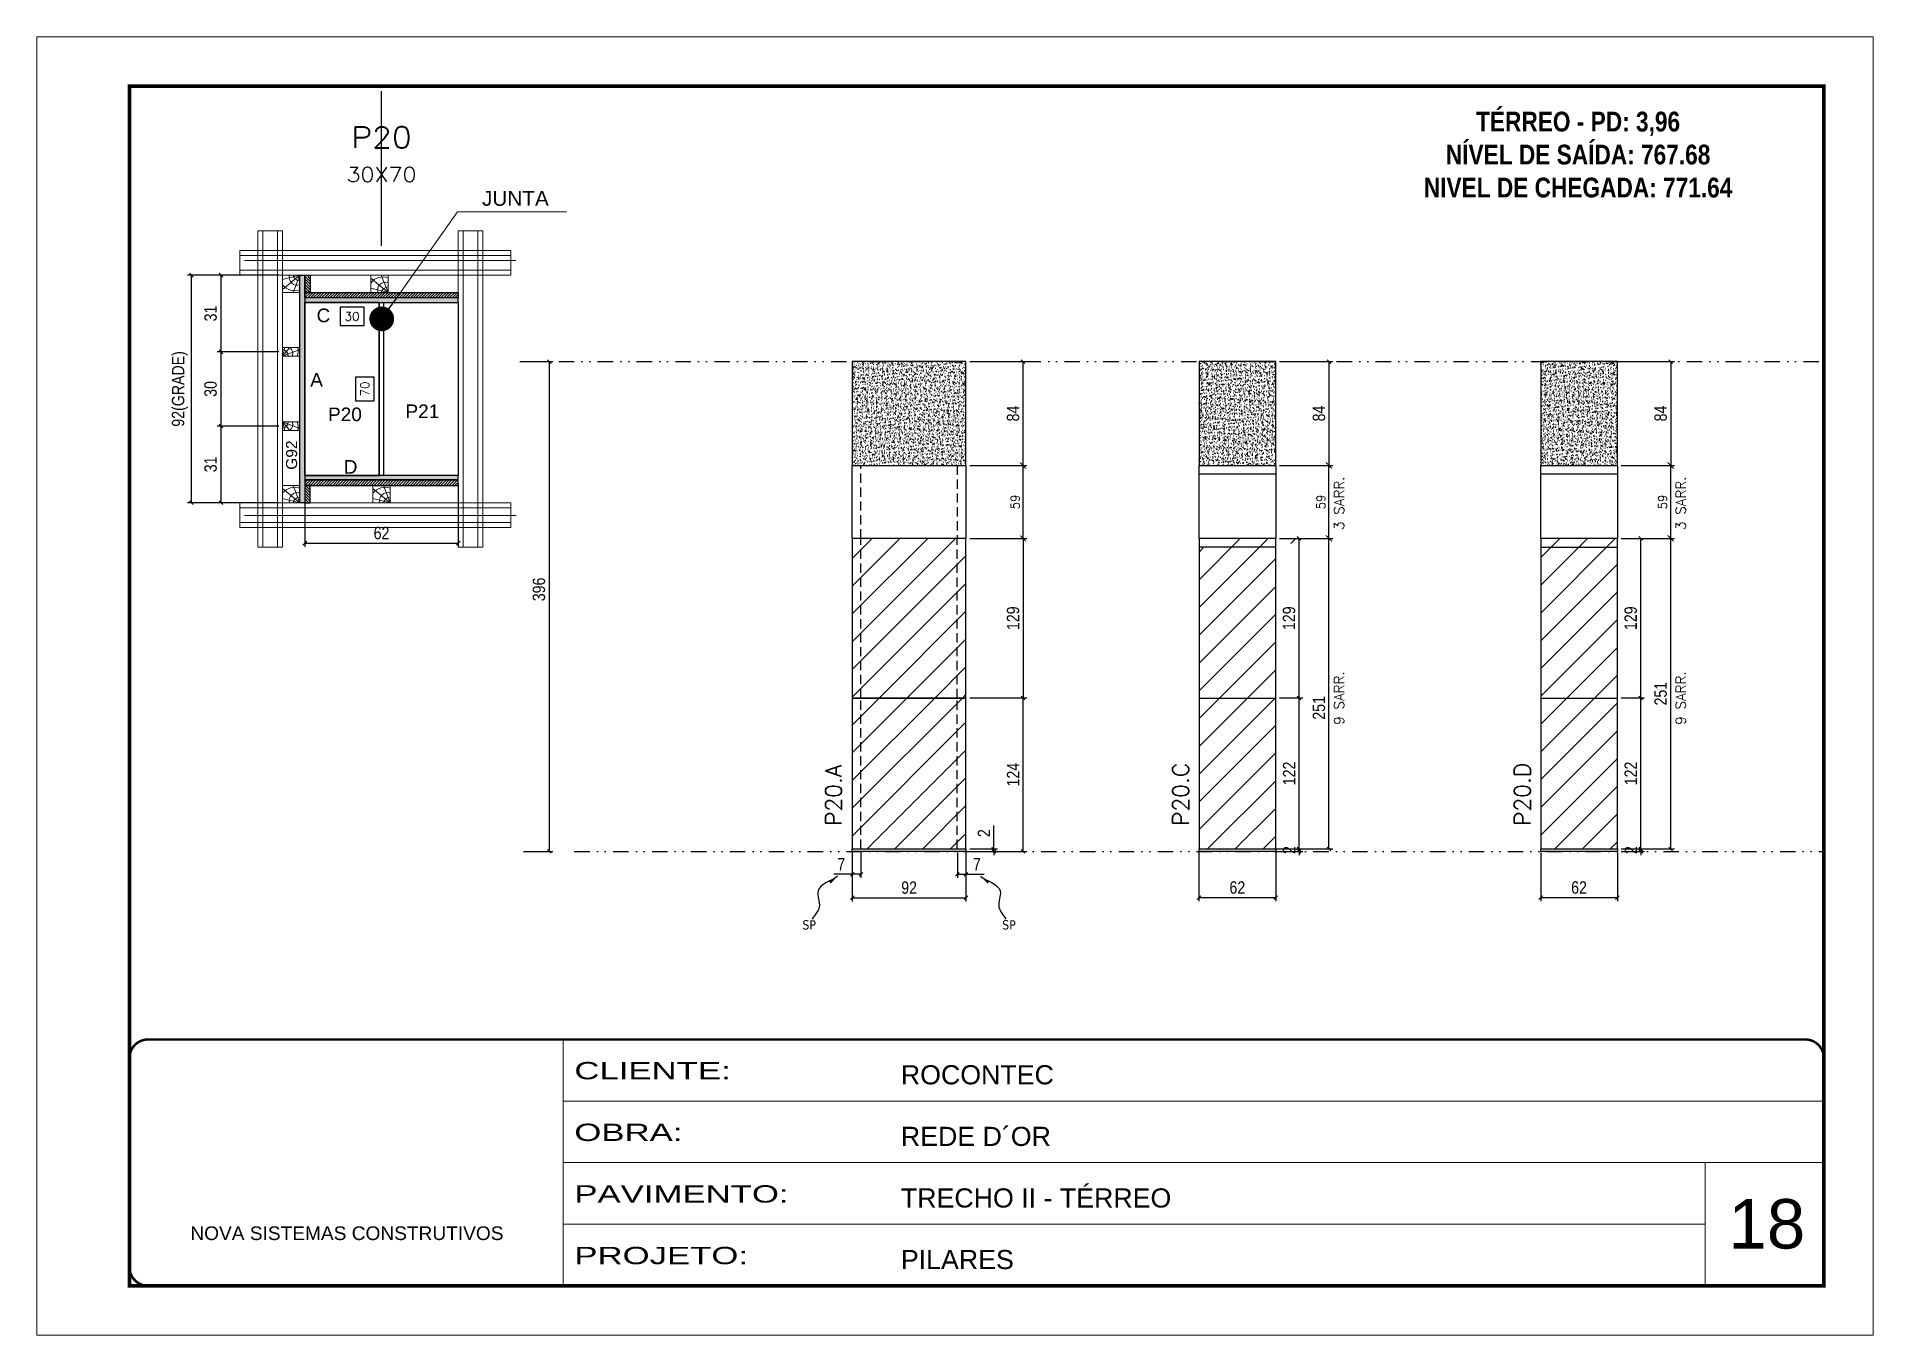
# Model space of a CAD drawing. Extents: x 1945 to 10875, y -3405 to 3369.
# Drawn here: x 3544 to 5029, y -3405 to -2355 of the extents above; entities that cross this region are included whole.
import ezdxf
from ezdxf.enums import TextEntityAlignment as Align

# ---------------------------------------------------------------- set-up
doc = ezdxf.new("R2010")
doc.units = 0
for name, pattern in [('CONTINUO', [0]), ('DASHED', [0.75, 0.5, -0.25]), ('DIVIDE2', [0.625, 0.25, -0.125, 0, -0.125, 0, -0.125]), ('HIDDEN', [0.375, 0.25, -0.125])]:
    doc.linetypes.add(name, pattern=pattern)
for name, color, linetype, lineweight in [('CARIMBO', 255, 'Continuous', 9), ('Folhas', 255, 'Continuous', 9), ('Hachura', 251, 'Continuous', 9), ('Madeira', 126, 'Continuous', 18), ('Perfil Metálico', 224, 'Continuous', 18), ('SARRAFO DE PRESSAO', 251, 'DASHED', 9), ('Texto Seção', 7, 'Continuous', 15)]:
    doc.layers.add(name, color=color, linetype=linetype, lineweight=lineweight)
for name, color, linetype in [('CHAPA', 1, 'Continuous'), ('COTA', 241, 'Continuous'), ('cotas', 4, 'Continuous'), ('MEIO_PONT', 93, 'Continuous'), ('NOMENCLATURA', 7, 'Continuous'), ('Nível', 160, 'Continuous'), ('Painéis', 200, 'Continuous'), ('SARR_2.2x7', 40, 'Continuous'), ('SARRAFO', 251, 'Continuous'), ('Sarrafo de Pressão', 42, 'HIDDEN'), ('texto', 7, 'Continuous'), ('Texto de Titulo', 7, 'Continuous'), ('Texto Qtd Sarr', 242, 'Continuous'), ('TEXTO_GERAL', 7, 'Continuous')]:
    doc.layers.add(name, color=color, linetype=linetype)
doc.styles.add('ARIAL', font='arial.ttf')
doc.styles.add('COTA TECNICA', font='techl___.ttf', dxfattribs={"height": 10})
doc.styles.add('COTA TECNICA 2X', font='techl___.ttf', dxfattribs={"height": 10})
doc.styles.add('COTA TECNICA-50', font='techl___.ttf', dxfattribs={"height": 10})
doc.styles.add('REGUA-120', font='ROMANS.shx', dxfattribs={"height": 15})
doc.styles.add('ROMANC', font='techb___.ttf', dxfattribs={"height": 2.5})
doc.styles.add('ROMANS', font='romans.shx')
doc.styles.add('SANSSERIF', font='sas_____.pfb')
doc.styles.get("Standard").update_dxf_attribs({"font": 'arial.ttf'})
doc.styles.add('Tecnologia', font='')
doc.styles.get('Tecnologia').set_extended_font_data('Forgotten Futurist')
doc.dimstyles.new('3x', dxfattribs={"dimtxt": 10, "dimasz": 5, "dimexe": 7, "dimexo": 5, "dimgap": 4, "dimtad": 1, "dimdec": 4, "dimlfac": 0.333333, "dimdsep": 46, "dimtxsty": 'Standard', "dimblk": 'DOT', "dimcen": 0.09, "dimclrd": 1, "dimclre": 1, "dimclrt": 2, "dimadec": 0, "dimazin": 2, "dimtfac": 1, "dimtdec": 4, "dimtmove": 0, "dimatfit": 3, "dimldrblk": 'DOT', "dimfxl": 1, "dimtolj": 1, "dimtzin": 0, "dimlwd": 9, "dimlwe": 9, "dimarcsym": 0})
doc.dimstyles.new('COTA PAINEL-50', dxfattribs={"dimtxt": 10, "dimasz": 3, "dimexe": 3, "dimexo": 3, "dimgap": 3, "dimtad": 1, "dimdec": 1, "dimzin": 12, "dimdsep": 46, "dimtxsty": 'COTA TECNICA-50', "dimblk1": 'OBLIQUE', "dimblk2": 'OBLIQUE', "dimsah": 1, "dimcen": 0.9, "dimclrd": 4, "dimclre": 4, "dimclrt": 240, "dimadec": 1, "dimazin": 3, "dimtfac": 1, "dimtdec": 1, "dimtmove": 0, "dimatfit": 3, "dimfxl": 1, "dimtolj": 1, "dimtzin": 12, "dimarcsym": 0})
doc.dimstyles.new('Cota Paínel', dxfattribs={"dimtxt": 7, "dimasz": 5, "dimexe": 3, "dimexo": 3, "dimgap": 3, "dimtad": 1, "dimdec": 1, "dimzin": 12, "dimdsep": 46, "dimtxsty": 'ROMANS', "dimblk": 'ARCHTICK', "dimcen": 0, "dimclrd": 4, "dimclre": 4, "dimclrt": 1, "dimadec": 1, "dimazin": 3, "dimtfac": 1, "dimtdec": 1, "dimtmove": 0, "dimatfit": 3, "dimldrblk": 'OBLIQUE', "dimfxl": 1, "dimtolj": 1, "dimtzin": 12, "dimarcsym": 0})
doc.dimstyles.new('PAINEL', dxfattribs={"dimtxt": 10, "dimasz": 3, "dimexe": 3, "dimexo": 3, "dimgap": 3, "dimtad": 1, "dimdec": 1, "dimzin": 12, "dimdsep": 46, "dimtxsty": 'COTA TECNICA', "dimblk1": 'OBLIQUE', "dimblk2": 'OBLIQUE', "dimsah": 1, "dimcen": 0.9, "dimclrd": 4, "dimclre": 4, "dimclrt": 240, "dimadec": 1, "dimazin": 3, "dimtfac": 1, "dimtdec": 1, "dimtmove": 0, "dimatfit": 3, "dimfxl": 1, "dimtolj": 1, "dimtzin": 12, "dimarcsym": 0})
doc.dimstyles.new('SECAO PILAR', dxfattribs={"dimtxt": 10, "dimasz": 3, "dimexe": 3, "dimexo": 3, "dimgap": 3, "dimtad": 1, "dimdec": 1, "dimlfac": 0.5, "dimzin": 12, "dimdsep": 46, "dimtxsty": 'COTA TECNICA 2X', "dimblk1": 'OBLIQUE', "dimblk2": 'OBLIQUE', "dimsah": 1, "dimcen": 0.9, "dimclrd": 256, "dimclre": 256, "dimclrt": 256, "dimadec": 1, "dimazin": 3, "dimtfac": 1, "dimtdec": 1, "dimtmove": 0, "dimatfit": 3, "dimfxl": 1, "dimtolj": 1, "dimtzin": 12, "dimarcsym": 0})
doc.dimstyles.new('SECÇÃO 2', dxfattribs={"dimtxt": 7, "dimasz": 6, "dimexe": 0.18, "dimexo": 2, "dimgap": -4, "dimtad": 3, "dimdec": 1, "dimlfac": 0.5, "dimzin": 12, "dimdsep": 46, "dimtxsty": 'ROMANS', "dimblk": 'ARCHTICK', "dimcen": 0.09, "dimse1": 1, "dimse2": 1, "dimsd1": 1, "dimsd2": 1, "dimclrd": 180, "dimclre": 5, "dimclrt": 1, "dimadec": 0, "dimazin": 3, "dimtfac": 1, "dimtdec": 1, "dimtofl": 0, "dimtmove": 0, "dimatfit": 3, "dimldrblk": 'ARCHTICK', "dimfxl": 1, "dimtolj": 1, "dimtzin": 0, "dimarcsym": 0})
doc.dimstyles.get("Standard").update_dxf_attribs({"dimtxt": 0.18, "dimasz": 0.18, "dimexe": 0.18, "dimexo": 0.0625, "dimgap": 0.09, "dimtad": 0, "dimtih": 1, "dimtoh": 1, "dimdec": 4, "dimzin": 0, "dimdsep": 46, "dimtxsty": 'Standard', "dimcen": 0.09, "dimadec": 0, "dimazin": 0, "dimtfac": 1, "dimtdec": 4, "dimtofl": 0, "dimtmove": 0, "dimatfit": 3, "dimfxl": 1, "dimtolj": 1, "dimtzin": 0, "dimarcsym": 0})
pattern_1 = [(45, (-126947.379, -36446.13), (-11.2253202, 11.2253202), [])]
pattern_2 = [(45, (-127166.066, -36446.13), (-11.2253202, 11.2253202), [])]
pattern_3 = [(45, (-127109.87, -36446.13), (-11.2253202, 11.2253202), [])]

msp = doc.modelspace()

# ---------------------------------------------------------------- texts
at = {"color": 0, "linetype": 'Continuous', "ltscale": 5, "style": 'ARIAL'}
msp.add_text('JUNTA', height=12, dxfattribs=at).set_placement((3903.75, -2491.2))
at = {"layer": 'CARIMBO', "style": 'ARIAL'}
msp.add_text('18', height=40, dxfattribs=at).set_placement((4911.57, -3334.36))
at = {"layer": 'NOMENCLATURA', "color": 2, "insert": (4790.03, -2388.44), "char_height": 16, "attachment_point": 2, "style": 'ROMANC'}
msp.add_mtext_dynamic_manual_height_columns('\\PTÉRREO - PD: 3,96\\PNÍVEL DE SAÍDA: 767.68\\PNIVEL DE CHEGADA: 771.64', width=300.2766, gutter_width=1, heights=[-106.32], dxfattribs=at)
at = {"layer": 'texto', "color": 0, "char_height": 7.5, "attachment_point": 5}
for insert in [(4168.3, -3072.71), (4329.85, -3072.71)]:
    msp.add_mtext('{\\fTahoma|b0|i0|c0|p34;\\C4;SP}', dxfattribs=dict(at, insert=insert))
at = {"layer": 'Texto Seção', "linetype": 'Continuous', "style": 'ROMANS'}
for s, p in [('3 SARR.', (4600.78, -2753.34)), ('3 SARR.', (4877.05, -2753.34)), ('9 SARR.', (4600.78, -2910.85)), ('9 SARR.', (4877.05, -2910.85))]:
    msp.add_text(s, height=8, rotation=90, dxfattribs=at).set_placement(p)
at = {"layer": 'Texto Seção', "char_height": 13, "width": 285.3299, "attachment_point": 7, "rotation": 90, "style": 'REGUA-120'}
for s, insert in [('P20.A', (4194.53, -2992.75)), ('P20.C', (4475.18, -2992.75)), ('P20.D', (4751.45, -2992.75))]:
    msp.add_mtext(s, dxfattribs=dict(at, insert=insert))
at = {"layer": 'TEXTO_GERAL', "style": 'ARIAL'}
for s, p in [('C', (3775.52, -2579.82)), ('A', (3769.96, -2631.88)), ('P20', (3792.92, -2659.85)), ('P21', (3855.54, -2657.35)), ('D', (3797.51, -2702.32))]:
    msp.add_text(s, height=11, dxfattribs=at).set_placement(p, align=Align.MIDDLE_CENTER)
at = {"layer": 'TEXTO_GERAL', "color": 0, "linetype": 'Continuous', "style": 'SANSSERIF'}
msp.add_text('G92', height=9, rotation=90, dxfattribs=at).set_placement((3749.77, -2704.66), align=Align.MIDDLE_LEFT)

# ---------------------------------------------------------------- blocks, each defined once
blk = doc.blocks.new('9999999999')
at = {"color": 30, "linetype": 'CONTINUO'}
for p, q in [((98564.6, 34230.2), (98564.6, 34429.4)), ((98564.6, 34379.6), (99584, 34379.6)), ((98564.6, 34329.8), (99488, 34329.8)), ((99584, 34329.8), (99488, 34329.8)), ((99488, 34329.8), (99488, 34230.2)), ((98564.6, 34280), (99488, 34280))]:
    blk.add_line(p, q, dxfattribs=at)
at = {"color": 30, "linetype": 'CONTINUO', "const_width": 2}
blk.add_lwpolyline([(99584, 34230.2), (99584, 34414.4, 0.414214), (99569, 34429.4), (98229, 34429.4, 0.414214), (98214, 34414.4), (98214, 34245.2, 0.414214), (98229, 34230.2), (99584, 34230.2)], format="xyb", dxfattribs=at)
at = {"layer": 'Folhas'}
blk.add_lwpolyline([(98139, 34190.2), (99624, 34190.2), (99624, 35240.2), (98139, 35240.2)], close=True, dxfattribs=at)
at = {"layer": 'Folhas', "color": 30, "const_width": 3}
blk.add_lwpolyline([(98214, 34230.2), (99584, 34230.2), (99584, 35200.2), (98214, 35200.2)], close=True, dxfattribs=at)
at = {"color": 7, "linetype": 'Continuous', "ltscale": 5, "style": 'ARIAL'}
for s, height, p in [('ROCONTEC', 15.48, (98837.7, 34393.1)), ('REDE D´OR', 15.48, (98837.7, 34343.3)), ('TRECHO II - TÉRREO', 15.483, (98837.7, 34293.5)), ('NOVA SISTEMAS CONSTRUTIVOS', 11.059, (98263.2, 34267.2)), ('PILARES', 15.48, (98837.7, 34243.7))]:
    blk.add_text(s, height=height, dxfattribs=at).set_placement(p)
at = {"layer": 'Folhas', "color": 7, "style": 'Tecnologia', "width": 1.5}
for s, p in [('CLIENTE:', (98573.7, 34397.2)), ('OBRA:', (98573.7, 34347.3)), ('PAVIMENTO:', (98573.7, 34297.5)), ('PROJETO:', (98573.7, 34247.7))]:
    blk.add_text(s, height=14, dxfattribs=at).set_placement(p)
blk = doc.blocks.new('*D497')
at = {"layer": 'COTA', "color": 180, "lineweight": -2, "transparency": 16777216}
for p, q in [((3816.5, -2629.7), (3801.5, -2629.7)), ((3801.5, -2629.7), (3801.5, -2649)), ((3816.5, -2649), (3816.5, -2629.7)), ((3801.5, -2649), (3816.5, -2649))]:
    blk.add_line(p, q, dxfattribs=at)
at = {"layer": 'Defpoints', "color": 0, "transparency": 16777216}
for p in [(3760.5, -2569.3), (3760.5, -2709.3), (3820.5, -2709.3)]:
    blk.add_point(p, dxfattribs=at)
at = {"layer": 'COTA', "color": 1, "transparency": 16777216, "insert": (3809, -2639.3), "char_height": 7, "attachment_point": 5, "rotation": 90, "style": 'ROMANS'}
blk.add_mtext('\\A1;70', dxfattribs=at)
blk = doc.blocks.new('_ArchTick')
at = {"color": 0, "linetype": 'ByBlock', "const_width": 0.15}
blk.add_lwpolyline([(-0.5, -0.5), (0.5, 0.5)], dxfattribs=at)
blk = doc.blocks.new('*D498')
at = {"layer": 'COTA', "color": 180, "lineweight": -2, "transparency": 16777216}
for p, q in [((3808.4, -2573.1), (3789, -2573.1)), ((3789, -2573.1), (3789, -2588.1)), ((3808.4, -2588.1), (3808.4, -2573.1)), ((3789, -2588.1), (3808.4, -2588.1))]:
    blk.add_line(p, q, dxfattribs=at)
at = {"layer": 'Defpoints', "color": 0, "transparency": 16777216}
for p in [(3760.5, -2569.3), (3820.5, -2569.3), (3820.5, -2592.1)]:
    blk.add_point(p, dxfattribs=at)
at = {"layer": 'COTA', "color": 1, "transparency": 16777216, "insert": (3798.7, -2580.6), "char_height": 7, "attachment_point": 5, "style": 'ROMANS'}
blk.add_mtext('\\A1;30', dxfattribs=at)
blk = doc.blocks.new('titulo1')
at = {"layer": 'Defpoints', "color": 252, "linetype": 'HIDDEN', "ltscale": 2}
blk.add_line((0, 0), (0, 125), dxfattribs=at)
at = {"layer": 'Defpoints', "style": 'ROMANS', "oblique": 15}
blk.add_attdef('FOLHA', text='', height=10, dxfattribs=at).set_placement((0, 15.6), align=Align.MIDDLE_CENTER)
at = {"layer": 'Texto Qtd Sarr', "color": 3, "style": 'ROMANS', "oblique": 15}
for tag, height, p in [('TITULO', 17, (0, 71.4)), ('SEÇÃO', 12, (0, 41.5))]:
    blk.add_attdef(tag, text='', height=height, dxfattribs=at).set_placement(p, align=Align.MIDDLE_CENTER)
blk = doc.blocks.new('_Oblique')
at = {"color": 0, "linetype": 'ByBlock', "lineweight": -2}
blk.add_line((-0.5, -0.5), (0.5, 0.5), dxfattribs=at)
blk = doc.blocks.new('*D499')
at = {"layer": 'COTA', "lineweight": -2, "transparency": 16777216}
for p, q in [((3739.5, -2547.3), (3665.7, -2547.3)), ((3668.7, -2547.3), (3668.7, -2731.3)), ((3739.5, -2731.3), (3665.7, -2731.3))]:
    blk.add_line(p, q, dxfattribs=at)
at = {"layer": 'Defpoints', "color": 0, "transparency": 16777216}
for p in [(3742.5, -2547.3), (3668.7, -2731.3), (3742.5, -2731.3)]:
    blk.add_point(p, dxfattribs=at)
at = {"layer": 'COTA', "lineweight": -2, "transparency": 16777216, "xscale": 3, "yscale": 3, "zscale": 3}
for p, rotation in [((3668.7, -2547.3), 90), ((3668.7, -2731.3), 270)]:
    blk.add_blockref('_Oblique', p, dxfattribs=dict(at, rotation=rotation))
at = {"layer": 'COTA', "transparency": 16777216, "insert": (3659.5, -2639.3), "char_height": 10, "attachment_point": 5, "rotation": 90, "style": 'COTA TECNICA 2X'}
blk.add_mtext('\\A1;92(GRADE)', dxfattribs=at)
blk = doc.blocks.new('*D500')
at = {"layer": 'COTA', "lineweight": -2, "transparency": 16777216}
for p, q in [((3739.5, -2669.3), (3689.6, -2669.3)), ((3692.6, -2669.3), (3692.6, -2731.3)), ((3739.5, -2731.3), (3689.6, -2731.3))]:
    blk.add_line(p, q, dxfattribs=at)
at = {"layer": 'Defpoints', "color": 0, "transparency": 16777216}
for p in [(3742.5, -2669.3), (3692.6, -2731.3), (3742.5, -2731.3)]:
    blk.add_point(p, dxfattribs=at)
at = {"layer": 'COTA', "lineweight": -2, "transparency": 16777216, "xscale": 3, "yscale": 3, "zscale": 3}
for p, rotation in [((3692.6, -2669.3), 90), ((3692.6, -2731.3), 270)]:
    blk.add_blockref('_Oblique', p, dxfattribs=dict(at, rotation=rotation))
at = {"layer": 'COTA', "transparency": 16777216, "insert": (3684.3, -2700.3), "char_height": 10, "attachment_point": 5, "rotation": 90, "style": 'COTA TECNICA 2X'}
blk.add_mtext('\\A1;31', dxfattribs=at)
blk = doc.blocks.new('PONTALETE')
at = {"layer": 'Madeira'}
for q in [(2.71, 7), (7, 5.76), (7, 1.74)]:
    blk.add_line((0, 0), q, dxfattribs=at)
blk.add_lwpolyline([(0, 0), (7, 0), (7, 7), (0, 7)], close=True, dxfattribs=at)
for centre, radius, start, end in [((2.04, 0.06), 6.23, 37.28179, 109.09128), ((1.09, 0.9), 3.19, 343.60304, 109.98471), ((-0.21, -0.78), 3.09, 14.63219, 86.0383)]:
    blk.add_arc(centre, radius, start, end, dxfattribs=at)
blk = doc.blocks.new('MEIO PONTALETE')
at = {"layer": 'Madeira'}
for q in [(2.71, 7), (3.5, 2.88), (3.5, 0.87)]:
    blk.add_line((0, 0), q, dxfattribs=at)
blk.add_lwpolyline([(0, 0), (3.5, 0), (3.5, 7), (0, 7)], close=True, dxfattribs=at)
for centre, radius, start, end in [((2.04, 0.06), 6.23, 76.44987, 109.09128), ((1.09, 0.9), 3.19, 40.90626, 109.98471), ((-0.21, -0.78), 3.09, 14.63219, 86.0383)]:
    blk.add_arc(centre, radius, start, end, dxfattribs=at)
blk = doc.blocks.new('*D501')
at = {"layer": 'COTA', "lineweight": -2, "transparency": 16777216}
for p, q in [((3739.5, -2547.3), (3689.6, -2547.3)), ((3692.6, -2547.3), (3692.6, -2609.3)), ((3739.5, -2609.3), (3689.6, -2609.3))]:
    blk.add_line(p, q, dxfattribs=at)
at = {"layer": 'Defpoints', "color": 0, "transparency": 16777216}
for p in [(3742.5, -2547.3), (3692.6, -2609.3), (3742.5, -2609.3)]:
    blk.add_point(p, dxfattribs=at)
at = {"layer": 'COTA', "lineweight": -2, "transparency": 16777216, "xscale": 3, "yscale": 3, "zscale": 3}
for p, rotation in [((3692.6, -2547.3), 90), ((3692.6, -2609.3), 270)]:
    blk.add_blockref('_Oblique', p, dxfattribs=dict(at, rotation=rotation))
at = {"layer": 'COTA', "transparency": 16777216, "insert": (3684.3, -2578.3), "char_height": 10, "attachment_point": 5, "rotation": 90, "style": 'COTA TECNICA 2X'}
blk.add_mtext('\\A1;31', dxfattribs=at)
blk = doc.blocks.new('*D502')
at = {"layer": 'COTA', "lineweight": -2, "transparency": 16777216}
for p, q in [((3739.5, -2609.3), (3689.6, -2609.3)), ((3692.6, -2609.3), (3692.6, -2669.3)), ((3739.5, -2669.3), (3689.6, -2669.3))]:
    blk.add_line(p, q, dxfattribs=at)
at = {"layer": 'Defpoints', "color": 0, "transparency": 16777216}
for p in [(3742.5, -2609.3), (3692.6, -2669.3), (3742.5, -2669.3)]:
    blk.add_point(p, dxfattribs=at)
at = {"layer": 'COTA', "lineweight": -2, "transparency": 16777216, "xscale": 3, "yscale": 3, "zscale": 3}
for p, rotation in [((3692.6, -2609.3), 90), ((3692.6, -2669.3), 270)]:
    blk.add_blockref('_Oblique', p, dxfattribs=dict(at, rotation=rotation))
at = {"layer": 'COTA', "transparency": 16777216, "insert": (3684.3, -2639.3), "char_height": 10, "attachment_point": 5, "rotation": 90, "style": 'COTA TECNICA 2X'}
blk.add_mtext('\\A1;30', dxfattribs=at)
blk = doc.blocks.new('*D539')
at = {"layer": 'COTA', "lineweight": -2, "transparency": 16777216}
for p, q in [((3760.5, -2715.9), (3760.5, -2767)), ((3884.5, -2715.9), (3884.5, -2767)), ((3760.5, -2764), (3884.5, -2764))]:
    blk.add_line(p, q, dxfattribs=at)
at = {"layer": 'Defpoints', "color": 0, "transparency": 16777216}
for p in [(3760.5, -2712.9), (3884.5, -2712.9), (3884.5, -2764)]:
    blk.add_point(p, dxfattribs=at)
at = {"layer": 'COTA', "lineweight": -2, "transparency": 16777216, "xscale": 3, "yscale": 3, "zscale": 3, "rotation": 180}
blk.add_blockref('_Oblique', (3760.5, -2764), dxfattribs=at)
at = {"layer": 'COTA', "lineweight": -2, "transparency": 16777216, "xscale": 3, "yscale": 3, "zscale": 3}
blk.add_blockref('_Oblique', (3884.5, -2764), dxfattribs=at)
at = {"layer": 'COTA', "transparency": 16777216, "insert": (3822.5, -2755.9), "char_height": 10, "attachment_point": 5, "style": 'COTA TECNICA 2X'}
blk.add_mtext('\\A1;62', dxfattribs=at)
blk = doc.blocks.new('*D503')
at = {"layer": 'COTA', "color": 4, "lineweight": -2, "transparency": 16777216}
for p, q in [((4483.5, -3014.2), (4483.5, -3053.6)), ((4545.5, -3014.2), (4545.5, -3053.6)), ((4483.5, -3050.6), (4545.5, -3050.6))]:
    blk.add_line(p, q, dxfattribs=at)
at = {"layer": 'Defpoints', "color": 0, "transparency": 16777216}
for p in [(4483.5, -3011.2), (4545.5, -3011.2), (4545.5, -3050.6)]:
    blk.add_point(p, dxfattribs=at)
at = {"layer": 'COTA', "color": 4, "lineweight": -2, "transparency": 16777216, "xscale": 3, "yscale": 3, "zscale": 3, "rotation": 180}
blk.add_blockref('_Oblique', (4483.5, -3050.6), dxfattribs=at)
at = {"layer": 'COTA', "color": 4, "lineweight": -2, "transparency": 16777216, "xscale": 3, "yscale": 3, "zscale": 3}
blk.add_blockref('_Oblique', (4545.5, -3050.6), dxfattribs=at)
at = {"layer": 'COTA', "color": 240, "transparency": 16777216, "insert": (4514.5, -3042.5), "char_height": 10, "attachment_point": 5, "style": 'COTA TECNICA'}
blk.add_mtext('\\A1;62', dxfattribs=at)
blk = doc.blocks.new('*D504')
at = {"layer": 'COTA', "color": 4, "lineweight": -2, "transparency": 16777216}
for p, q in [((4548.5, -3011.2), (4567.4, -3011.2)), ((4548.5, -3013.2), (4567.4, -3013.2)), ((4564.4, -3011.2), (4564.4, -3008.2)), ((4564.4, -3013.2), (4564.4, -3011.2)), ((4564.4, -3013.2), (4564.4, -3016.2))]:
    blk.add_line(p, q, dxfattribs=at)
at = {"layer": 'Defpoints', "color": 0, "transparency": 16777216}
for p in [(4545.5, -3011.2), (4545.5, -3013.2), (4564.4, -3011.2)]:
    blk.add_point(p, dxfattribs=at)
at = {"layer": 'COTA', "color": 4, "lineweight": -2, "transparency": 16777216, "xscale": 3, "yscale": 3, "zscale": 3}
for p, rotation in [((4564.4, -3011.2), 270), ((4564.4, -3013.2), 90)]:
    blk.add_blockref('_Oblique', p, dxfattribs=dict(at, rotation=rotation))
at = {"layer": 'COTA', "color": 240, "transparency": 16777216, "insert": (4556.4, -3012.2), "char_height": 10, "attachment_point": 5, "rotation": 90, "style": 'COTA TECNICA-50'}
blk.add_mtext('\\A1;2', dxfattribs=at)
blk = doc.blocks.new('*D540')
at = {"layer": 'COTA', "color": 4, "linetype": 'ByBlock', "lineweight": -2, "transparency": 16777216}
for p, q in [((4548.5, -2617.2), (4591.6, -2617.2)), ((4588.6, -2617.2), (4588.6, -2701.2)), ((4548.5, -2701.2), (4591.6, -2701.2))]:
    blk.add_line(p, q, dxfattribs=at)
at = {"layer": 'Defpoints', "color": 0, "linetype": 'ByBlock', "transparency": 16777216}
for p in [(4545.5, -2617.2), (4545.5, -2701.2), (4588.6, -2701.2)]:
    blk.add_point(p, dxfattribs=at)
at = {"layer": 'COTA', "color": 4, "linetype": 'ByBlock', "lineweight": -2, "transparency": 16777216, "xscale": 3, "yscale": 3, "zscale": 3}
for p, rotation in [((4588.6, -2617.2), 90), ((4588.6, -2701.2), 270)]:
    blk.add_blockref('_Oblique', p, dxfattribs=dict(at, rotation=rotation))
at = {"layer": 'COTA', "color": 240, "linetype": 'ByBlock', "transparency": 16777216, "insert": (4580.5, -2659.2), "char_height": 10, "attachment_point": 5, "rotation": 90, "style": 'COTA TECNICA'}
blk.add_mtext('\\A1;84', dxfattribs=at)
blk = doc.blocks.new('*D541')
at = {"layer": 'COTA', "color": 4, "linetype": 'ByBlock', "lineweight": -2, "transparency": 16777216}
for p, q in [((4548.5, -2760.2), (4591.6, -2760.2)), ((4588.6, -3011.2), (4588.6, -2760.2)), ((4548.5, -3011.2), (4591.6, -3011.2))]:
    blk.add_line(p, q, dxfattribs=at)
at = {"layer": 'Defpoints', "color": 0, "linetype": 'ByBlock', "transparency": 16777216}
for p in [(4545.5, -2760.2), (4588.6, -2760.2), (4545.5, -3011.2)]:
    blk.add_point(p, dxfattribs=at)
at = {"layer": 'COTA', "color": 4, "linetype": 'ByBlock', "lineweight": -2, "transparency": 16777216, "xscale": 3, "yscale": 3, "zscale": 3}
for p, rotation in [((4588.6, -2760.2), 90), ((4588.6, -3011.2), 270)]:
    blk.add_blockref('_Oblique', p, dxfattribs=dict(at, rotation=rotation))
at = {"layer": 'COTA', "color": 240, "linetype": 'ByBlock', "transparency": 16777216, "insert": (4580.5, -2897.2), "char_height": 10, "attachment_point": 5, "rotation": 90, "style": 'COTA TECNICA'}
blk.add_mtext('\\A1;251', dxfattribs=at)
blk = doc.blocks.new('*D542')
at = {"layer": 'cotas', "color": 4, "linetype": 'ByBlock', "lineweight": -2, "transparency": 16777216}
for p, q in [((3937.4, -2617.2), (3961.1, -2617.2)), ((3958.1, -2617.2), (3958.1, -3013.2)), ((3937.4, -3013.2), (3961.1, -3013.2))]:
    blk.add_line(p, q, dxfattribs=at)
at = {"layer": 'Defpoints', "color": 0, "linetype": 'ByBlock', "transparency": 16777216}
for p in [(3934.4, -2617.2), (3934.4, -3013.2), (3958.1, -3013.2)]:
    blk.add_point(p, dxfattribs=at)
at = {"layer": 'cotas', "color": 4, "linetype": 'ByBlock', "lineweight": -2, "transparency": 16777216, "xscale": 3, "yscale": 3, "zscale": 3}
for p, rotation in [((3958.1, -2617.2), 90), ((3958.1, -3013.2), 270)]:
    blk.add_blockref('_Oblique', p, dxfattribs=dict(at, rotation=rotation))
at = {"layer": 'cotas', "color": 240, "linetype": 'ByBlock', "transparency": 16777216, "insert": (3949.8, -2801.4), "char_height": 10, "attachment_point": 5, "rotation": 90, "style": 'COTA TECNICA'}
blk.add_mtext('\\A1;396', dxfattribs=at)
blk = doc.blocks.new('*D505')
at = {"layer": 'COTA', "color": 4, "lineweight": -2, "transparency": 16777216}
for p, q in [((4203.1, -3014.2), (4203.1, -3053.7)), ((4295.1, -3014.2), (4295.1, -3053.7)), ((4203.1, -3050.7), (4295.1, -3050.7))]:
    blk.add_line(p, q, dxfattribs=at)
at = {"layer": 'Defpoints', "color": 0, "transparency": 16777216}
for p in [(4203.1, -3011.2), (4295.1, -3011.2), (4295.1, -3050.7)]:
    blk.add_point(p, dxfattribs=at)
at = {"layer": 'COTA', "color": 4, "lineweight": -2, "transparency": 16777216, "xscale": 3, "yscale": 3, "zscale": 3, "rotation": 180}
blk.add_blockref('_Oblique', (4203.1, -3050.7), dxfattribs=at)
at = {"layer": 'COTA', "color": 4, "lineweight": -2, "transparency": 16777216, "xscale": 3, "yscale": 3, "zscale": 3}
blk.add_blockref('_Oblique', (4295.1, -3050.7), dxfattribs=at)
at = {"layer": 'COTA', "color": 240, "transparency": 16777216, "insert": (4249.1, -3042.6), "char_height": 10, "attachment_point": 5, "style": 'COTA TECNICA'}
blk.add_mtext('\\A1;92', dxfattribs=at)
blk = doc.blocks.new('*D506')
at = {"layer": 'COTA', "color": 4, "lineweight": -2, "transparency": 16777216}
for p, q in [((4298.1, -2617.2), (4344.3, -2617.2)), ((4341.3, -2701.2), (4341.3, -2617.2)), ((4298.1, -2701.2), (4344.3, -2701.2))]:
    blk.add_line(p, q, dxfattribs=at)
at = {"layer": 'Defpoints', "color": 0, "transparency": 16777216}
for p in [(4295.1, -2617.2), (4341.3, -2617.2), (4295.1, -2701.2)]:
    blk.add_point(p, dxfattribs=at)
at = {"layer": 'COTA', "color": 4, "lineweight": -2, "transparency": 16777216, "xscale": 3, "yscale": 3, "zscale": 3}
for p, rotation in [((4341.3, -2617.2), 90), ((4341.3, -2701.2), 270)]:
    blk.add_blockref('_Oblique', p, dxfattribs=dict(at, rotation=rotation))
at = {"layer": 'COTA', "color": 240, "transparency": 16777216, "insert": (4333.2, -2659.2), "char_height": 10, "attachment_point": 5, "rotation": 90, "style": 'COTA TECNICA'}
blk.add_mtext('\\A1;84', dxfattribs=at)
blk = doc.blocks.new('*D480')
at = {"layer": 'COTA', "color": 4, "lineweight": -2, "transparency": 16777216}
for p, q in [((4210.1, -3014.2), (4210.1, -3034.7)), ((4203.1, -3016.2), (4203.1, -3034.7)), ((4203.1, -3031.7), (4188.3, -3031.7)), ((4210.1, -3031.7), (4203.1, -3031.7))]:
    blk.add_line(p, q, dxfattribs=at)
at = {"layer": 'Defpoints', "color": 0, "transparency": 16777216}
for p in [(4203.1, -3013.2), (4210.1, -3011.2), (4203.1, -3031.7)]:
    blk.add_point(p, dxfattribs=at)
at = {"layer": 'COTA', "color": 4, "lineweight": -2, "transparency": 16777216, "xscale": 3, "yscale": 3, "zscale": 3, "rotation": 180}
blk.add_blockref('_Oblique', (4203.1, -3031.7), dxfattribs=at)
at = {"layer": 'COTA', "color": 4, "lineweight": -2, "transparency": 16777216, "xscale": 3, "yscale": 3, "zscale": 3}
blk.add_blockref('_Oblique', (4210.1, -3031.7), dxfattribs=at)
at = {"layer": 'COTA', "color": 240, "transparency": 16777216, "insert": (4194.2, -3023.7), "char_height": 10, "attachment_point": 5, "style": 'COTA TECNICA-50'}
blk.add_mtext('\\A1;7', dxfattribs=at)
blk = doc.blocks.new('*D481')
at = {"layer": 'COTA', "color": 4, "lineweight": -2, "transparency": 16777216}
for p, q in [((4288.1, -3014.2), (4288.1, -3034.7)), ((4295.1, -3016.2), (4295.1, -3034.7)), ((4288.1, -3031.7), (4295.1, -3031.7)), ((4295.1, -3031.7), (4309.8, -3031.7))]:
    blk.add_line(p, q, dxfattribs=at)
at = {"layer": 'Defpoints', "color": 0, "transparency": 16777216}
for p in [(4288.1, -3011.2), (4295.1, -3013.2), (4295.1, -3031.7)]:
    blk.add_point(p, dxfattribs=at)
at = {"layer": 'COTA', "color": 4, "lineweight": -2, "transparency": 16777216, "xscale": 3, "yscale": 3, "zscale": 3, "rotation": 180}
blk.add_blockref('_Oblique', (4288.1, -3031.7), dxfattribs=at)
at = {"layer": 'COTA', "color": 4, "lineweight": -2, "transparency": 16777216, "xscale": 3, "yscale": 3, "zscale": 3}
blk.add_blockref('_Oblique', (4295.1, -3031.7), dxfattribs=at)
at = {"layer": 'COTA', "color": 240, "transparency": 16777216, "insert": (4303.9, -3023.7), "char_height": 10, "attachment_point": 5, "style": 'COTA TECNICA-50'}
blk.add_mtext('\\A1;7', dxfattribs=at)
blk = doc.blocks.new('*D482')
at = {"layer": 'COTA', "color": 4, "lineweight": -2, "transparency": 16777216}
for p, q in [((4298.1, -2889.2), (4344.3, -2889.2)), ((4341.3, -3013.2), (4341.3, -2889.2)), ((4298.1, -3013.2), (4344.3, -3013.2))]:
    blk.add_line(p, q, dxfattribs=at)
at = {"layer": 'Defpoints', "color": 0, "transparency": 16777216}
for p in [(4295.1, -2889.2), (4341.3, -2889.2), (4295.1, -3013.2)]:
    blk.add_point(p, dxfattribs=at)
at = {"layer": 'COTA', "color": 4, "lineweight": -2, "transparency": 16777216, "xscale": 3, "yscale": 3, "zscale": 3}
for p, rotation in [((4341.3, -2889.2), 90), ((4341.3, -3013.2), 270)]:
    blk.add_blockref('_Oblique', p, dxfattribs=dict(at, rotation=rotation))
at = {"layer": 'COTA', "color": 240, "transparency": 16777216, "insert": (4333.2, -2951.2), "char_height": 10, "attachment_point": 5, "rotation": 90, "style": 'COTA TECNICA-50'}
blk.add_mtext('\\A1;124', dxfattribs=at)
blk = doc.blocks.new('*D483')
at = {"layer": 'COTA', "color": 4, "lineweight": -2, "transparency": 16777216}
for p, q in [((4317.6, -3011.2), (4317.6, -2992.4)), ((4298.1, -3011.2), (4320.6, -3011.2)), ((4298.1, -3013.2), (4320.6, -3013.2)), ((4317.6, -3013.2), (4317.6, -3011.2)), ((4317.6, -3013.2), (4317.6, -3016.2))]:
    blk.add_line(p, q, dxfattribs=at)
at = {"layer": 'Defpoints', "color": 0, "transparency": 16777216}
for p in [(4295.1, -3011.2), (4295.1, -3013.2), (4317.6, -3013.2)]:
    blk.add_point(p, dxfattribs=at)
at = {"layer": 'COTA', "color": 4, "lineweight": -2, "transparency": 16777216, "xscale": 3, "yscale": 3, "zscale": 3}
for p, rotation in [((4317.6, -3011.2), 270), ((4317.6, -3013.2), 90)]:
    blk.add_blockref('_Oblique', p, dxfattribs=dict(at, rotation=rotation))
at = {"layer": 'COTA', "color": 240, "transparency": 16777216, "insert": (4309.6, -2998.5), "char_height": 10, "attachment_point": 5, "rotation": 90, "style": 'COTA TECNICA-50'}
blk.add_mtext('\\A1;2', dxfattribs=at)
blk = doc.blocks.new('*D484')
at = {"layer": 'COTA', "color": 4, "linetype": 'ByBlock', "lineweight": -2, "transparency": 16777216}
for p, q in [((4298.1, -2760.2), (4344.3, -2760.2)), ((4341.3, -2760.2), (4341.3, -2889.2)), ((4298.1, -2889.2), (4344.3, -2889.2))]:
    blk.add_line(p, q, dxfattribs=at)
at = {"layer": 'Defpoints', "color": 0, "linetype": 'ByBlock', "transparency": 16777216}
for p in [(4295.1, -2760.2), (4295.1, -2889.2), (4341.3, -2889.2)]:
    blk.add_point(p, dxfattribs=at)
at = {"layer": 'COTA', "color": 4, "linetype": 'ByBlock', "lineweight": -2, "transparency": 16777216, "xscale": 3, "yscale": 3, "zscale": 3}
for p, rotation in [((4341.3, -2760.2), 90), ((4341.3, -2889.2), 270)]:
    blk.add_blockref('_Oblique', p, dxfattribs=dict(at, rotation=rotation))
at = {"layer": 'COTA', "color": 240, "linetype": 'ByBlock', "transparency": 16777216, "insert": (4333.2, -2824.7), "char_height": 10, "attachment_point": 5, "rotation": 90, "style": 'COTA TECNICA'}
blk.add_mtext('\\A1;129', dxfattribs=at)
blk = doc.blocks.new('*D485')
at = {"layer": 'COTA', "color": 4, "lineweight": -2, "transparency": 16777216}
for p, q in [((4759.8, -3014.2), (4759.8, -3053.6)), ((4821.8, -3014.2), (4821.8, -3053.6)), ((4759.8, -3050.6), (4821.8, -3050.6))]:
    blk.add_line(p, q, dxfattribs=at)
at = {"layer": 'Defpoints', "color": 0, "transparency": 16777216}
for p in [(4759.8, -3011.2), (4821.8, -3011.2), (4821.8, -3050.6)]:
    blk.add_point(p, dxfattribs=at)
at = {"layer": 'COTA', "color": 4, "lineweight": -2, "transparency": 16777216, "xscale": 3, "yscale": 3, "zscale": 3, "rotation": 180}
blk.add_blockref('_Oblique', (4759.8, -3050.6), dxfattribs=at)
at = {"layer": 'COTA', "color": 4, "lineweight": -2, "transparency": 16777216, "xscale": 3, "yscale": 3, "zscale": 3}
blk.add_blockref('_Oblique', (4821.8, -3050.6), dxfattribs=at)
at = {"layer": 'COTA', "color": 240, "transparency": 16777216, "insert": (4790.8, -3042.5), "char_height": 10, "attachment_point": 5, "style": 'COTA TECNICA'}
blk.add_mtext('\\A1;62', dxfattribs=at)
blk = doc.blocks.new('*D486')
at = {"layer": 'COTA', "color": 4, "lineweight": -2, "transparency": 16777216}
for p, q in [((4824.8, -3011.2), (4843.7, -3011.2)), ((4824.8, -3013.2), (4843.7, -3013.2)), ((4840.7, -3011.2), (4840.7, -3008.2)), ((4840.7, -3013.2), (4840.7, -3011.2)), ((4840.7, -3013.2), (4840.7, -3016.2))]:
    blk.add_line(p, q, dxfattribs=at)
at = {"layer": 'Defpoints', "color": 0, "transparency": 16777216}
for p in [(4821.8, -3011.2), (4821.8, -3013.2), (4840.7, -3011.2)]:
    blk.add_point(p, dxfattribs=at)
at = {"layer": 'COTA', "color": 4, "lineweight": -2, "transparency": 16777216, "xscale": 3, "yscale": 3, "zscale": 3}
for p, rotation in [((4840.7, -3011.2), 270), ((4840.7, -3013.2), 90)]:
    blk.add_blockref('_Oblique', p, dxfattribs=dict(at, rotation=rotation))
at = {"layer": 'COTA', "color": 240, "transparency": 16777216, "insert": (4832.7, -3012.2), "char_height": 10, "attachment_point": 5, "rotation": 90, "style": 'COTA TECNICA-50'}
blk.add_mtext('\\A1;2', dxfattribs=at)
blk = doc.blocks.new('*D532')
at = {"layer": 'COTA', "color": 4, "linetype": 'ByBlock', "lineweight": -2, "transparency": 16777216}
for p, q in [((4824.8, -2617.2), (4867.9, -2617.2)), ((4864.9, -2617.2), (4864.9, -2701.2)), ((4824.8, -2701.2), (4867.9, -2701.2))]:
    blk.add_line(p, q, dxfattribs=at)
at = {"layer": 'Defpoints', "color": 0, "linetype": 'ByBlock', "transparency": 16777216}
for p in [(4821.8, -2617.2), (4821.8, -2701.2), (4864.9, -2701.2)]:
    blk.add_point(p, dxfattribs=at)
at = {"layer": 'COTA', "color": 4, "linetype": 'ByBlock', "lineweight": -2, "transparency": 16777216, "xscale": 3, "yscale": 3, "zscale": 3}
for p, rotation in [((4864.9, -2617.2), 90), ((4864.9, -2701.2), 270)]:
    blk.add_blockref('_Oblique', p, dxfattribs=dict(at, rotation=rotation))
at = {"layer": 'COTA', "color": 240, "linetype": 'ByBlock', "transparency": 16777216, "insert": (4856.8, -2659.2), "char_height": 10, "attachment_point": 5, "rotation": 90, "style": 'COTA TECNICA'}
blk.add_mtext('\\A1;84', dxfattribs=at)
blk = doc.blocks.new('*D533')
at = {"layer": 'COTA', "color": 4, "linetype": 'ByBlock', "lineweight": -2, "transparency": 16777216}
for p, q in [((4824.8, -2760.2), (4867.9, -2760.2)), ((4864.9, -3011.2), (4864.9, -2760.2)), ((4824.8, -3011.2), (4867.9, -3011.2))]:
    blk.add_line(p, q, dxfattribs=at)
at = {"layer": 'Defpoints', "color": 0, "linetype": 'ByBlock', "transparency": 16777216}
for p in [(4821.8, -2760.2), (4864.9, -2760.2), (4821.8, -3011.2)]:
    blk.add_point(p, dxfattribs=at)
at = {"layer": 'COTA', "color": 4, "linetype": 'ByBlock', "lineweight": -2, "transparency": 16777216, "xscale": 3, "yscale": 3, "zscale": 3}
for p, rotation in [((4864.9, -2760.2), 90), ((4864.9, -3011.2), 270)]:
    blk.add_blockref('_Oblique', p, dxfattribs=dict(at, rotation=rotation))
at = {"layer": 'COTA', "color": 240, "linetype": 'ByBlock', "transparency": 16777216, "insert": (4856.8, -2885.7), "char_height": 10, "attachment_point": 5, "rotation": 90, "style": 'COTA TECNICA'}
blk.add_mtext('\\A1;251', dxfattribs=at)
blk = doc.blocks.new('_Dot')
at = {"color": 0, "linetype": 'ByBlock', "lineweight": -2}
blk.add_line((-0.5, 0), (-1, 0), dxfattribs=at)
at = {"color": 0, "linetype": 'ByBlock', "const_width": 0.5}
blk.add_lwpolyline([(-0.25, 0, 1), (0.25, 0, 1)], format="xyb", close=True, dxfattribs=at)
blk = doc.blocks.new('*D534')
at = {"layer": 'COTA', "color": 4, "linetype": 'ByBlock', "lineweight": -2, "transparency": 16777216}
for p, q in [((4548.5, -2889.2), (4567.4, -2889.2)), ((4564.4, -3011.2), (4564.4, -2889.2)), ((4486.5, -3011.2), (4567.4, -3011.2))]:
    blk.add_line(p, q, dxfattribs=at)
at = {"layer": 'Defpoints', "color": 0, "linetype": 'ByBlock', "transparency": 16777216}
for p in [(4545.5, -2889.2), (4564.4, -2889.2), (4483.5, -3011.2)]:
    blk.add_point(p, dxfattribs=at)
at = {"layer": 'COTA', "color": 4, "linetype": 'ByBlock', "lineweight": -2, "transparency": 16777216, "xscale": 3, "yscale": 3, "zscale": 3}
for p, rotation in [((4564.4, -2889.2), 90), ((4564.4, -3011.2), 270)]:
    blk.add_blockref('_Oblique', p, dxfattribs=dict(at, rotation=rotation))
at = {"layer": 'COTA', "color": 240, "linetype": 'ByBlock', "transparency": 16777216, "insert": (4556.4, -2950.2), "char_height": 10, "attachment_point": 5, "rotation": 90, "style": 'COTA TECNICA'}
blk.add_mtext('\\A1;122', dxfattribs=at)
blk = doc.blocks.new('*D535')
at = {"layer": 'COTA', "color": 4, "linetype": 'ByBlock', "lineweight": -2, "transparency": 16777216}
for p, q in [((4548.5, -2760.2), (4567.4, -2760.2)), ((4564.4, -2889.2), (4564.4, -2760.2)), ((4548.5, -2889.2), (4567.4, -2889.2))]:
    blk.add_line(p, q, dxfattribs=at)
at = {"layer": 'Defpoints', "color": 0, "linetype": 'ByBlock', "transparency": 16777216}
for p in [(4545.5, -2760.2), (4564.4, -2760.2), (4545.5, -2889.2)]:
    blk.add_point(p, dxfattribs=at)
at = {"layer": 'COTA', "color": 4, "linetype": 'ByBlock', "lineweight": -2, "transparency": 16777216, "xscale": 3, "yscale": 3, "zscale": 3}
for p, rotation in [((4564.4, -2760.2), 90), ((4564.4, -2889.2), 270)]:
    blk.add_blockref('_Oblique', p, dxfattribs=dict(at, rotation=rotation))
at = {"layer": 'COTA', "color": 240, "linetype": 'ByBlock', "transparency": 16777216, "insert": (4556.3, -2824.7), "char_height": 10, "attachment_point": 5, "rotation": 90, "style": 'COTA TECNICA'}
blk.add_mtext('\\A1;129', dxfattribs=at)
blk = doc.blocks.new('*D536')
at = {"layer": 'COTA', "color": 4, "linetype": 'ByBlock', "lineweight": -2, "transparency": 16777216}
for p, q in [((4824.8, -2889.2), (4843.7, -2889.2)), ((4840.7, -3011.2), (4840.7, -2889.2)), ((4824.8, -3011.2), (4843.7, -3011.2))]:
    blk.add_line(p, q, dxfattribs=at)
at = {"layer": 'Defpoints', "color": 0, "linetype": 'ByBlock', "transparency": 16777216}
for p in [(4821.8, -2889.2), (4840.7, -2889.2), (4821.8, -3011.2)]:
    blk.add_point(p, dxfattribs=at)
at = {"layer": 'COTA', "color": 4, "linetype": 'ByBlock', "lineweight": -2, "transparency": 16777216, "xscale": 3, "yscale": 3, "zscale": 3}
for p, rotation in [((4840.7, -2889.2), 90), ((4840.7, -3011.2), 270)]:
    blk.add_blockref('_Oblique', p, dxfattribs=dict(at, rotation=rotation))
at = {"layer": 'COTA', "color": 240, "linetype": 'ByBlock', "transparency": 16777216, "insert": (4832.6, -2950.2), "char_height": 10, "attachment_point": 5, "rotation": 90, "style": 'COTA TECNICA'}
blk.add_mtext('\\A1;122', dxfattribs=at)
blk = doc.blocks.new('*D537')
at = {"layer": 'COTA', "color": 4, "linetype": 'ByBlock', "lineweight": -2, "transparency": 16777216}
for p, q in [((4824.8, -2760.2), (4843.7, -2760.2)), ((4840.7, -2889.2), (4840.7, -2760.2)), ((4824.8, -2889.2), (4843.7, -2889.2))]:
    blk.add_line(p, q, dxfattribs=at)
at = {"layer": 'Defpoints', "color": 0, "linetype": 'ByBlock', "transparency": 16777216}
for p in [(4821.8, -2760.2), (4840.7, -2760.2), (4821.8, -2889.2)]:
    blk.add_point(p, dxfattribs=at)
at = {"layer": 'COTA', "color": 4, "linetype": 'ByBlock', "lineweight": -2, "transparency": 16777216, "xscale": 3, "yscale": 3, "zscale": 3}
for p, rotation in [((4840.7, -2760.2), 90), ((4840.7, -2889.2), 270)]:
    blk.add_blockref('_Oblique', p, dxfattribs=dict(at, rotation=rotation))
at = {"layer": 'COTA', "color": 240, "linetype": 'ByBlock', "transparency": 16777216, "insert": (4832.6, -2824.7), "char_height": 10, "attachment_point": 5, "rotation": 90, "style": 'COTA TECNICA'}
blk.add_mtext('\\A1;129', dxfattribs=at)
blk = doc.blocks.new('*D562')
at = {"layer": 'COTA', "color": 4, "lineweight": -2, "transparency": 16777216}
for p, q in [((4298.1, -2701.2), (4344.3, -2701.2)), ((4341.3, -2760.2), (4341.3, -2701.2)), ((4298.1, -2760.2), (4344.3, -2760.2))]:
    blk.add_line(p, q, dxfattribs=at)
at = {"layer": 'Defpoints', "color": 0, "transparency": 16777216}
for p in [(4295.1, -2701.2), (4341.3, -2701.2), (4295.1, -2760.2)]:
    blk.add_point(p, dxfattribs=at)
at = {"layer": 'COTA', "color": 4, "lineweight": -2, "transparency": 16777216, "xscale": 5, "yscale": 5, "zscale": 5}
for p, rotation in [((4341.3, -2701.2), 90), ((4341.3, -2760.2), 270)]:
    blk.add_blockref('_ArchTick', p, dxfattribs=dict(at, rotation=rotation))
at = {"layer": 'COTA', "color": 1, "transparency": 16777216, "insert": (4334.8, -2730.7), "char_height": 7, "attachment_point": 5, "rotation": 90, "style": 'ROMANS'}
blk.add_mtext('\\A1;59', dxfattribs=at)
blk = doc.blocks.new('*D563')
at = {"layer": 'COTA', "color": 4, "lineweight": -2, "transparency": 16777216}
for p, q in [((4548.5, -2701.2), (4591.6, -2701.2)), ((4588.6, -2760.2), (4588.6, -2701.2)), ((4548.5, -2760.2), (4591.6, -2760.2))]:
    blk.add_line(p, q, dxfattribs=at)
at = {"layer": 'Defpoints', "color": 0, "transparency": 16777216}
for p in [(4545.5, -2701.2), (4588.6, -2701.2), (4545.5, -2760.2)]:
    blk.add_point(p, dxfattribs=at)
at = {"layer": 'COTA', "color": 4, "lineweight": -2, "transparency": 16777216, "xscale": 5, "yscale": 5, "zscale": 5}
for p, rotation in [((4588.6, -2701.2), 90), ((4588.6, -2760.2), 270)]:
    blk.add_blockref('_ArchTick', p, dxfattribs=dict(at, rotation=rotation))
at = {"layer": 'COTA', "color": 1, "transparency": 16777216, "insert": (4582.1, -2730.7), "char_height": 7, "attachment_point": 5, "rotation": 90, "style": 'ROMANS'}
blk.add_mtext('\\A1;59', dxfattribs=at)
blk = doc.blocks.new('*D564')
at = {"layer": 'COTA', "color": 4, "lineweight": -2, "transparency": 16777216}
for p, q in [((4824.8, -2701.2), (4867.9, -2701.2)), ((4864.9, -2760.2), (4864.9, -2701.2)), ((4824.8, -2760.2), (4867.9, -2760.2))]:
    blk.add_line(p, q, dxfattribs=at)
at = {"layer": 'Defpoints', "color": 0, "transparency": 16777216}
for p in [(4821.8, -2701.2), (4864.9, -2701.2), (4821.8, -2760.2)]:
    blk.add_point(p, dxfattribs=at)
at = {"layer": 'COTA', "color": 4, "lineweight": -2, "transparency": 16777216, "xscale": 5, "yscale": 5, "zscale": 5}
for p, rotation in [((4864.9, -2701.2), 90), ((4864.9, -2760.2), 270)]:
    blk.add_blockref('_ArchTick', p, dxfattribs=dict(at, rotation=rotation))
at = {"layer": 'COTA', "color": 1, "transparency": 16777216, "insert": (4858.4, -2730.7), "char_height": 7, "attachment_point": 5, "rotation": 90, "style": 'ROMANS'}
blk.add_mtext('\\A1;59', dxfattribs=at)

# ---------------------------------------------------------------- dimensions: what is measured, and where the dimension line sits
at = {"layer": 'COTA'}
dim = msp.add_linear_dim(base=(3668.73, -2731.32), p1=(3742.5, -2547.32), p2=(3742.5, -2731.32), angle=270, text='<>(GRADE)', dimstyle='SECAO PILAR', dxfattribs=at)
dim.commit()
dim.dimension.update_dxf_attribs({"geometry": '*D499', "text_midpoint": (3659.5, -2639.32)})
for base, p1, p2, angle, dimstyle, picture, middle in [((3692.57, -2609.32), (3742.5, -2547.32), (3742.5, -2609.32), 270, 'SECAO PILAR', '*D501', (3684.35, -2578.32)), ((3692.57, -2669.32), (3742.5, -2609.32), (3742.5, -2669.32), 270, 'SECAO PILAR', '*D502', (3684.35, -2639.32)), ((3692.57, -2731.32), (3742.5, -2669.32), (3742.5, -2731.32), 270, 'SECAO PILAR', '*D500', (3684.35, -2700.32)), ((4341.31, -2701.22), (4295.07, -2760.22), (4295.07, -2701.22), 90, 'Cota Paínel', '*D562', (4334.81, -2730.72)), ((4588.6, -2701.22), (4545.51, -2760.22), (4545.51, -2701.22), 90, 'Cota Paínel', '*D563', (4582.1, -2730.72)), ((4864.87, -2701.22), (4821.78, -2760.22), (4821.78, -2701.22), 90, 'Cota Paínel', '*D564', (4858.37, -2730.72)), ((4341.31, -2889.22), (4295.07, -3013.22), (4295.07, -2889.22), 90, 'COTA PAINEL-50', '*D482', (4333.24, -2951.22)), ((4203.07, -3031.73), (4210.07, -3011.22), (4203.07, -3013.22), 180, 'COTA PAINEL-50', '*D480', (4194.21, -3023.65))]:
    dim = msp.add_linear_dim(base=base, p1=p1, p2=p2, angle=angle, dimstyle=dimstyle, dxfattribs=at)
    dim.commit()
    dim.dimension.update_dxf_attribs({"geometry": picture, "text_midpoint": middle})
for base, p1, p2, angle, dimstyle, picture, middle in [((3820.5, -2709.32), (3760.5, -2569.32), (3760.5, -2709.32), 270, 'SECÇÃO 2', '*D497', (3820.5, -2639.32)), ((4317.6, -3013.22), (4295.07, -3011.22), (4295.07, -3013.22), 90, 'COTA PAINEL-50', '*D483', (4317.6, -2998.47)), ((4564.42, -3011.22), (4545.51, -3013.22), (4545.51, -3011.22), 90, 'COTA PAINEL-50', '*D504', (4564.42, -3012.22)), ((4840.69, -3011.22), (4821.78, -3013.22), (4821.78, -3011.22), 90, 'COTA PAINEL-50', '*D486', (4840.69, -3012.22))]:
    dim = msp.add_linear_dim(base=base, p1=p1, p2=p2, angle=angle, dimstyle=dimstyle, dxfattribs=at)
    dim.commit()
    dim.dimension.update_dxf_attribs({"geometry": picture, "text_midpoint": middle, "dimtype": 160})
dim = msp.add_linear_dim(base=(3820.5, -2592.12), p1=(3760.5, -2569.32), p2=(3820.5, -2569.32), dimstyle='SECÇÃO 2', dxfattribs=at)
dim.commit()
dim.dimension.update_dxf_attribs({"geometry": '*D498', "text_midpoint": (3798.68, -2592.12), "dimtype": 160})
dim = msp.add_linear_dim(base=(4341.31, -2617.22), p1=(4295.07, -2701.22), p2=(4295.07, -2617.22), angle=90, dimstyle='PAINEL', override={"dimarcsym": 2}, dxfattribs=at)
dim.commit()
dim.dimension.update_dxf_attribs({"geometry": '*D506', "text_midpoint": (4341.31, -2659.22), "dimtype": 160})
at = {"layer": 'COTA', "linetype": 'ByBlock'}
for base, p1, p2, picture, middle in [((4588.6, -2701.22), (4545.51, -2617.22), (4545.51, -2701.22), '*D540', (4580.5, -2659.22)), ((4864.87, -2701.22), (4821.78, -2617.22), (4821.78, -2701.22), '*D532', (4856.77, -2659.22)), ((4341.31, -2889.22), (4295.07, -2760.22), (4295.07, -2889.22), '*D484', (4333.22, -2824.72)), ((4864.87, -2760.22), (4821.78, -3011.22), (4821.78, -2760.22), '*D533', (4856.76, -2885.72)), ((4564.42, -2889.22), (4483.51, -3011.22), (4545.51, -2889.22), '*D534', (4556.36, -2950.22)), ((4840.69, -2889.22), (4821.78, -3011.22), (4821.78, -2889.22), '*D536', (4832.63, -2950.22))]:
    dim = msp.add_linear_dim(base=base, p1=p1, p2=p2, angle=90, dimstyle='PAINEL', dxfattribs=at)
    dim.commit()
    dim.dimension.update_dxf_attribs({"geometry": picture, "text_midpoint": middle})
at = {"layer": 'COTA'}
for base, p1, p2, dimstyle, picture, middle in [((3884.5, -2763.96), (3760.5, -2712.92), (3884.5, -2712.92), 'SECAO PILAR', '*D539', (3822.5, -2755.86)), ((4295.07, -3031.73), (4288.07, -3011.22), (4295.07, -3013.22), 'COTA PAINEL-50', '*D481', (4303.94, -3023.65))]:
    dim = msp.add_linear_dim(base=base, p1=p1, p2=p2, dimstyle=dimstyle, dxfattribs=at)
    dim.commit()
    dim.dimension.update_dxf_attribs({"geometry": picture, "text_midpoint": middle})
at = {"layer": 'COTA', "linetype": 'ByBlock'}
dim = msp.add_linear_dim(base=(4588.6, -2760.22), p1=(4545.51, -3011.22), p2=(4545.51, -2760.22), angle=90, dimstyle='PAINEL', dxfattribs=at)
dim.commit()
dim.dimension.update_dxf_attribs({"geometry": '*D541', "text_midpoint": (4588.6, -2897.22), "dimtype": 160})
for base, p1, p2, picture, middle in [((4564.42, -2760.22), (4545.51, -2889.22), (4545.51, -2760.22), '*D535', (4556.33, -2824.72)), ((4840.69, -2760.22), (4821.78, -2889.22), (4821.78, -2760.22), '*D537', (4832.6, -2824.72))]:
    dim = msp.add_linear_dim(base=base, p1=p1, p2=p2, angle=90, dimstyle='PAINEL', override={"dimtmove": 1}, dxfattribs=at)
    dim.commit()
    dim.dimension.update_dxf_attribs({"geometry": picture, "text_midpoint": middle})
at = {"layer": 'COTA'}
for base, p1, p2, picture, middle in [((4295.07, -3050.67), (4203.07, -3011.22), (4295.07, -3011.22), '*D505', (4249.07, -3042.58)), ((4545.51, -3050.56), (4483.51, -3011.22), (4545.51, -3011.22), '*D503', (4514.51, -3042.46)), ((4821.78, -3050.56), (4759.78, -3011.22), (4821.78, -3011.22), '*D485', (4790.78, -3042.46))]:
    dim = msp.add_linear_dim(base=base, p1=p1, p2=p2, dimstyle='PAINEL', override={"dimarcsym": 2}, dxfattribs=at)
    dim.commit()
    dim.dimension.update_dxf_attribs({"geometry": picture, "text_midpoint": middle})
at = {"layer": 'cotas', "linetype": 'ByBlock'}
dim = msp.add_linear_dim(base=(3958.08, -3013.22), p1=(3934.36, -2617.22), p2=(3934.36, -3013.22), angle=90, dimstyle='PAINEL', dxfattribs=at)
dim.commit()
dim.dimension.update_dxf_attribs({"geometry": '*D542', "text_midpoint": (3958.08, -2801.44), "dimtype": 160})

# ---------------------------------------------------------------- hatches: boundary and pattern name
at = {"layer": 'COTA', "linetype": 'ByBlock'}
h = msp.add_hatch(dxfattribs=at)
h.set_pattern_fill('AR-CONC', color=256, scale=0.03)
h.set_pattern_definition([(50, (-127208.7077, -31794.6302), (5.46554007, -0.47817257), [0.5715, -6.2865]), (355, (-127208.708, -31794.63), (-1.05730264, 5.73170536), [0.4572, -5.02921753]), (100.4514447, (-127208.2523, -31794.67), (4.40823741, 5.25353256), [0.48570026, -5.34270734]), (46.1842, (-127208.708, -31793.106), (8.13237123, -1.26126984), [0.85725, -9.42975]), (96.6355576, (-127208.03, -31793.211), (7.122124, 7.42278374), [0.7285507, -8.01406824]), (351.184151, (-127208.708, -31793.106), (7.122124, 7.42278374), [0.685799, -7.54379196]), (21, (-127207.9457, -31793.4872), (4.54843174, -3.06795595), [0.5715, -6.2865]), (326, (-127207.946, -31793.487), (1.85406085, 5.52563898), [0.4572, -5.0292]), (71.451445, (-127207.5667, -31793.743), (6.40249258, 2.45768307), [0.48570026, -5.34269813]), (37.5, (-127208.7077, -31794.6302), (0.092658098, 2.536651166), [0, -4.96824, 0, -5.1054, 0, -5.04825]), (7.5, (-127208.7077, -31794.6302), (2.004589875, 3.005417245), [0, -2.91084, 0, -4.85394, 0, -1.92405]), (327.5, (-127210.407, -31794.6302), (4.067717855, -0.17186232), [0, -1.905, 0, -5.9436, 0, -7.8867]), (317.5, (-127211.169, -31794.6302), (4.44387544, 0.76279473), [0, -2.4765, 0, -3.94716, 0, -5.6007])])
h.paths.add_polyline_path([(4203.07, -2701.22), (4295.07, -2701.22), (4295.07, -2617.22), (4203.07, -2617.22)])
h = msp.add_hatch(dxfattribs=at)
h.set_pattern_fill('AR-CONC', color=256, scale=0.03)
h.set_pattern_definition([(50, (-127166.066, -36427.1307), (5.46554007, -0.47817257), [0.5715, -6.2865]), (355, (-127166.066, -36427.1307), (-1.05730264, 5.73170536), [0.4572, -5.02921753]), (100.4514447, (-127165.6107, -36427.1705), (4.40823741, 5.25353256), [0.48570026, -5.34270734]), (46.1842, (-127166.066, -36425.607), (8.13237123, -1.26126984), [0.85725, -9.42975]), (96.6355576, (-127165.3885, -36425.712), (7.122124, 7.42278374), [0.7285507, -8.01406824]), (351.184151, (-127166.066, -36425.607), (7.122124, 7.42278374), [0.685799, -7.54379196]), (21, (-127165.304, -36425.9877), (4.54843174, -3.06795595), [0.5715, -6.2865]), (326, (-127165.304, -36425.9877), (1.85406085, 5.52563898), [0.4572, -5.0292]), (71.451445, (-127164.925, -36426.2433), (6.40249258, 2.45768307), [0.48570026, -5.34269813]), (37.5, (-127166.0662, -36427.1307), (0.092658098, 2.536651166), [0, -4.96824, 0, -5.1054, 0, -5.04825]), (7.5, (-127166.0662, -36427.1307), (2.004589875, 3.005417245), [0, -2.91084, 0, -4.85394, 0, -1.92405]), (327.5, (-127167.7654, -36427.1307), (4.067717855, -0.17186232), [0, -1.905, 0, -5.9436, 0, -7.8867]), (317.5, (-127168.5274, -36427.1307), (4.44387544, 0.76279473), [0, -2.4765, 0, -3.94716, 0, -5.6007])])
h.paths.add_polyline_path([(4545.51, -2617.22), (4483.51, -2617.22), (4483.51, -2701.22), (4545.51, -2701.22)])
h = msp.add_hatch(dxfattribs=at)
h.set_pattern_fill('AR-CONC', color=256, scale=0.03)
h.set_pattern_definition([(50, (-127109.8707, -36427.1307), (5.46554007, -0.47817257), [0.5715, -6.2865]), (355, (-127109.871, -36427.1307), (-1.05730264, 5.73170536), [0.4572, -5.02921753]), (100.4514447, (-127109.415, -36427.1705), (4.40823741, 5.25353256), [0.48570026, -5.34270734]), (46.1842, (-127109.871, -36425.607), (8.13237123, -1.26126984), [0.85725, -9.42975]), (96.6355576, (-127109.193, -36425.712), (7.122124, 7.42278374), [0.7285507, -8.01406824]), (351.184151, (-127109.871, -36425.607), (7.122124, 7.42278374), [0.685799, -7.54379196]), (21, (-127109.1087, -36425.9877), (4.54843174, -3.06795595), [0.5715, -6.2865]), (326, (-127109.109, -36425.9877), (1.85406085, 5.52563898), [0.4572, -5.0292]), (71.451445, (-127108.7297, -36426.2433), (6.40249258, 2.45768307), [0.48570026, -5.34269813]), (37.5, (-127109.8707, -36427.1307), (0.092658098, 2.536651166), [0, -4.96824, 0, -5.1054, 0, -5.04825]), (7.5, (-127109.8707, -36427.1307), (2.004589875, 3.005417245), [0, -2.91084, 0, -4.85394, 0, -1.92405]), (327.5, (-127111.57, -36427.1307), (4.067717855, -0.17186232), [0, -1.905, 0, -5.9436, 0, -7.8867]), (317.5, (-127112.332, -36427.1307), (4.44387544, 0.76279473), [0, -2.4765, 0, -3.94716, 0, -5.6007])])
h.paths.add_polyline_path([(4821.78, -2617.22), (4759.78, -2617.22), (4759.78, -2701.22), (4821.78, -2701.22)])
at = {"layer": 'Hachura'}
h = msp.add_hatch(color=256, dxfattribs=at)
h.dxf.hatch_style = 1
h.paths.add_polyline_path([(3760.5, -2731.32), (3756.5, -2731.32), (3756.5, -2547.32), (3760.5, -2547.32)])
h = msp.add_hatch(color=256, dxfattribs=at)
h.dxf.hatch_style = 1
h.paths.add_polyline_path([(3760.5, -2731.32), (3756.5, -2731.32), (3756.5, -2547.32), (3760.5, -2547.32)])
h = msp.add_hatch(dxfattribs=at)
h.set_pattern_fill('ANSI31', color=256, scale=0.5, angle=90, style=0)
h.set_pattern_definition([(135, (-19130.9059, 6576.6294), (-1.12253202, -1.12253202), [])])
h.paths.add_polyline_path([(3760.5, -2561.32), (3764.9, -2561.32), (3764.9, -2547.32), (3760.5, -2547.32)])
h = msp.add_hatch(dxfattribs=at)
h.set_pattern_fill('ANSI31', color=256, scale=0.5, style=0)
h.set_pattern_definition([(45, (12934.4541, 20363.6857), (-1.12253202, 1.12253202), [])])
h.paths.add_polyline_path([(3884.5, -2565.72), (3884.5, -2561.32), (3760.5, -2561.32), (3760.5, -2565.72)])
h = msp.add_hatch(color=256, dxfattribs=at)
h.dxf.hatch_style = 1
h.paths.add_polyline_path([(3760.5, -2565.72), (3760.5, -2569.32), (3884.5, -2569.32), (3884.5, -2565.72)])
h = msp.add_hatch(color=256, dxfattribs=at)
h.dxf.hatch_style = 1
h.paths.add_polyline_path([(3760.5, -2565.72), (3760.5, -2569.32), (3884.5, -2569.32), (3884.5, -2565.72)])
h = msp.add_hatch(color=256, dxfattribs=at)
h.dxf.hatch_style = 1
h.paths.add_polyline_path([(3760.5, -2709.32), (3760.5, -2712.92), (3884.5, -2712.92), (3884.5, -2709.32)])
h = msp.add_hatch(color=256, dxfattribs=at)
h.dxf.hatch_style = 1
h.paths.add_polyline_path([(3760.5, -2709.32), (3760.5, -2712.92), (3884.5, -2712.92), (3884.5, -2709.32)])
h = msp.add_hatch(dxfattribs=at)
h.set_pattern_fill('ANSI31', color=256, scale=0.5, style=0)
h.set_pattern_definition([(45, (13309.4541, 20178.4857), (-1.12253202, 1.12253202), [])])
h.paths.add_polyline_path([(3884.5, -2712.92), (3884.5, -2717.32), (3760.5, -2717.32), (3760.5, -2712.92)])
h = msp.add_hatch(dxfattribs=at)
h.set_pattern_fill('ANSI31', color=256, scale=0.5, angle=90, style=0)
h.set_pattern_definition([(135, (-19130.9059, 6771.6294), (-1.12253202, -1.12253202), [])])
h.paths.add_polyline_path([(3760.5, -2717.32), (3764.9, -2717.32), (3764.9, -2731.32), (3760.5, -2731.32)])
at = {"layer": 'Hachura', "linetype": 'ByBlock'}
h = msp.add_hatch(dxfattribs=at)
h.set_pattern_fill('ANSI31', color=256, scale=5)
h.set_pattern_definition(pattern_1)
h.paths.add_polyline_path([(4295.07, -2760.22), (4203.07, -2760.22), (4203.07, -2889.22), (4295.07, -2889.22)])
h = msp.add_hatch(dxfattribs=at)
h.set_pattern_fill('ANSI31', color=256, scale=5)
h.set_pattern_definition(pattern_2)
h.paths.add_polyline_path([(4545.51, -2769.22), (4567.51, -2760.22), (4505.51, -2760.22), (4483.51, -2769.22), (4483.51, -2889.22), (4545.51, -2889.22)])
h = msp.add_hatch(dxfattribs=at)
h.set_pattern_fill('ANSI31', color=256, scale=5)
h.set_pattern_definition(pattern_3)
h.paths.add_polyline_path([(4821.78, -2769.22), (4821.78, -2760.22), (4759.78, -2760.22), (4759.78, -2769.22), (4759.78, -2889.22), (4821.78, -2889.22)])
h = msp.add_hatch(dxfattribs=at)
h.set_pattern_fill('ANSI31', color=256, scale=5)
h.set_pattern_definition(pattern_1)
h.paths.add_polyline_path([(4295.07, -2889.22), (4203.07, -2889.22), (4203.07, -3011.22), (4295.07, -3011.22)])
h = msp.add_hatch(dxfattribs=at)
h.set_pattern_fill('ANSI31', color=256, scale=5)
h.set_pattern_definition(pattern_2)
h.paths.add_polyline_path([(4545.51, -2889.22), (4483.51, -2889.22), (4483.51, -3011.22), (4545.51, -3011.22)])
h = msp.add_hatch(dxfattribs=at)
h.set_pattern_fill('ANSI31', color=256, scale=5)
h.set_pattern_definition(pattern_3)
h.paths.add_polyline_path([(4821.78, -2889.22), (4759.78, -2889.22), (4759.78, -3011.22), (4821.78, -3011.22)])

# ---------------------------------------------------------------- linework, layer by layer
for points in [[(3760.5, -2569.32), (3820.5, -2569.32), (3820.5, -2709.32), (3760.5, -2709.32)], [(3824.5, -2569.32), (3884.5, -2569.32), (3884.5, -2709.32), (3824.5, -2709.32)]]:
    msp.add_lwpolyline(points, close=True)
at = {"layer": 'CHAPA'}
for p, q in [((3820.5, -2709.32), (3820.5, -2569.32)), ((3824.5, -2709.32), (3824.5, -2569.32))]:
    msp.add_line(p, q, dxfattribs=at)
for points in [[(3760.5, -2731.32), (3756.5, -2731.32), (3756.5, -2547.32), (3760.5, -2547.32)], [(3760.5, -2731.32), (3756.5, -2731.32), (3756.5, -2547.32), (3760.5, -2547.32)], [(3760.5, -2565.72), (3760.5, -2569.32), (3884.5, -2569.32), (3884.5, -2565.72)], [(3760.5, -2565.72), (3760.5, -2569.32), (3884.5, -2569.32), (3884.5, -2565.72)], [(3760.5, -2709.32), (3760.5, -2712.92), (3884.5, -2712.92), (3884.5, -2709.32)], [(3760.5, -2709.32), (3760.5, -2712.92), (3884.5, -2712.92), (3884.5, -2709.32)]]:
    msp.add_lwpolyline(points, close=True, dxfattribs=at)
at = {"layer": 'COTA', "linetype": 'ByBlock'}
for points in [[(4203.07, -2701.22), (4295.07, -2701.22), (4295.07, -2617.22), (4203.07, -2617.22)], [(4483.51, -2701.22), (4545.51, -2701.22), (4545.51, -2617.22), (4483.51, -2617.22)], [(4759.78, -2701.22), (4821.78, -2701.22), (4821.78, -2617.22), (4759.78, -2617.22)]]:
    msp.add_lwpolyline(points, close=True, dxfattribs=at)
at = {"layer": 'Hachura'}
for p, q in [((3711.7, -2535.54), (3930.97, -2535.53)), ((3711.7, -2741.6), (3931.29, -2741.61))]:
    msp.add_line(p, q, dxfattribs=at)
at = {"layer": 'Madeira'}
msp.add_lwpolyline([(3756.5, -2731.32), (3742.5, -2731.32), (3742.5, -2547.32), (3756.5, -2547.32)], close=True, dxfattribs=at)
at = {"layer": 'Nível', "color": 4, "linetype": 'DIVIDE2', "ltscale": 50}
for p, q in [((3934.36, -2617.22), (4988.71, -2617.22)), ((3978.36, -3013.22), (4988.71, -3013.22))]:
    msp.add_line(p, q, dxfattribs=at)
at = {"layer": 'Painéis'}
for p, q in [((4203.07, -2701.22), (4295.07, -2701.22)), ((4203.07, -2760.22), (4203.07, -2701.22)), ((4295.07, -2701.22), (4295.07, -2760.22)), ((4295.07, -2760.22), (4203.07, -2760.22)), ((4545.51, -2760.22), (4483.51, -2760.22)), ((4483.51, -2760.22), (4483.51, -2769.22)), ((4545.51, -2769.22), (4545.51, -2760.22)), ((4483.51, -2889.22), (4545.51, -2889.22)), ((4759.78, -2889.22), (4821.78, -2889.22))]:
    msp.add_line(p, q, dxfattribs=at)
for points in [[(3820.5, -2569.32), (3760.5, -2569.32), (3760.5, -2709.32), (3820.5, -2709.32)], [(4483.51, -2701.22), (4545.51, -2701.22), (4545.51, -2760.22), (4483.51, -2760.22)], [(4759.78, -2701.22), (4821.78, -2701.22), (4821.78, -2760.22), (4759.78, -2760.22)], [(4203.07, -2889.22), (4295.07, -2889.22), (4295.07, -2760.22), (4203.07, -2760.22)], [(4203.07, -3011.22), (4295.07, -3011.22), (4295.07, -2889.22), (4203.07, -2889.22)], [(4203.07, -3011.22), (4295.07, -3011.22), (4295.07, -3013.22), (4203.07, -3013.22)], [(4483.51, -3011.22), (4545.51, -3011.22), (4545.51, -3013.22), (4483.51, -3013.22)], [(4759.78, -3011.22), (4821.78, -3011.22), (4821.78, -3013.22), (4759.78, -3013.22)]]:
    msp.add_lwpolyline(points, close=True, dxfattribs=at)
for points in [[(4821.78, -2769.22), (4821.78, -2760.22), (4759.78, -2760.22), (4759.78, -2769.22)], [(4483.51, -2769.22), (4483.51, -3011.22), (4545.51, -3011.22), (4545.51, -2769.22)], [(4759.78, -2769.22), (4759.78, -3011.22), (4821.78, -3011.22), (4821.78, -2769.22)]]:
    msp.add_lwpolyline(points, dxfattribs=at)
at = {"layer": 'Perfil Metálico'}
for points in [[(3722.5, -2767.32), (3742.5, -2767.32), (3742.5, -2511.32), (3722.5, -2511.32)], [(3738.5, -2511.32), (3726.5, -2511.32), (3726.5, -2767.32), (3738.5, -2767.32)], [(3904.5, -2767.32), (3884.5, -2767.32), (3884.5, -2511.32), (3904.5, -2511.32)], [(3888.5, -2511.32), (3900.5, -2511.32), (3900.5, -2767.32), (3888.5, -2767.32)], [(3707.88, -2527.32), (3707.88, -2547.32), (3927.19, -2547.32), (3927.19, -2527.32)], [(3927.19, -2543.32), (3927.19, -2531.32), (3707.88, -2531.32), (3707.88, -2543.32)], [(3707.88, -2731.32), (3707.88, -2751.32), (3927.19, -2751.32), (3927.19, -2731.32)], [(3927.19, -2747.32), (3927.19, -2735.32), (3707.88, -2735.32), (3707.88, -2747.32)]]:
    msp.add_lwpolyline(points, close=True, dxfattribs=at)
at = {"layer": 'SARR_2.2x7'}
for p, q in [((4545.51, -2708.22), (4483.51, -2708.22)), ((4821.78, -2708.22), (4759.78, -2708.22)), ((4545.51, -2767.22), (4483.51, -2767.22)), ((4759.78, -2767.22), (4821.78, -2767.22))]:
    msp.add_line(p, q, dxfattribs=at)
at = {"layer": 'SARRAFO'}
for points in [[(3764.9, -2547.32), (3764.9, -2561.32), (3760.5, -2561.32), (3760.5, -2547.32)], [(3760.5, -2561.32), (3884.5, -2561.32), (3884.5, -2565.72), (3760.5, -2565.72)], [(3760.5, -2717.32), (3884.5, -2717.32), (3884.5, -2712.92), (3760.5, -2712.92)], [(3764.9, -2731.32), (3764.9, -2717.32), (3760.5, -2717.32), (3760.5, -2731.32)]]:
    msp.add_lwpolyline(points, close=True, dxfattribs=at)
at = {"layer": 'Sarrafo de Pressão', "ltscale": 30}
for p, q in [((4210.07, -2760.22), (4210.07, -2701.22)), ((4288.07, -2701.22), (4288.07, -2760.22)), ((4210.07, -2889.22), (4210.07, -2760.22)), ((4288.07, -2889.22), (4288.07, -2760.22)), ((4210.07, -3011.22), (4210.07, -2889.22)), ((4288.07, -3011.22), (4288.07, -2889.22))]:
    msp.add_line(p, q, dxfattribs=at)

# ---------------------------------------------------------------- block references
at = {"layer": 'MEIO_PONT'}
for name, p, xscale, yscale, zscale, rotation in [('PONTALETE', (3756.5, -2547.32), 2, 2, 2, 180), ('MEIO PONTALETE', (3742.5, -2612.82), -1.999999997962732, 1.999999997962732, 1.999999997962732, 270), ('MEIO PONTALETE', (3742.5, -2665.82), 1.999999997962732, 1.999999997962732, 1.999999997962732, 270)]:
    msp.add_blockref(name, p, dxfattribs=dict(at, xscale=xscale, yscale=yscale, zscale=zscale, rotation=rotation))
at = {"layer": 'MEIO_PONT', "xscale": -2, "yscale": 2, "zscale": 2}
for p in [(3827.76, -2561.32), (3756.5, -2731.32), (3829.56, -2731.32)]:
    msp.add_blockref('PONTALETE', p, dxfattribs=at)
at = {"layer": 'SARRAFO DE PRESSAO', "color": 6, "linetype": 'ByBlock'}
msp.add_blockref('9999999999', (-94595.27, -37594.71), dxfattribs=at)
at = {"layer": 'Texto Seção'}
ref = msp.add_blockref('titulo1', (3822.5, -2523.45), dxfattribs=at)
ref.add_attrib('TITULO', 'P20', dxfattribs={"layer": 'Texto de Titulo', "color": 7, "height": 17, "style": 'ROMANS', "width": 1.1}).set_placement((3822.5, -2435.95), align=Align.MIDDLE_CENTER)
ref.add_attrib('SEÇÃO', '30X70', dxfattribs={"layer": 'Texto de Titulo', "color": 7, "height": 12, "style": 'ROMANS', "width": 1.1}).set_placement((3822.5, -2465.95), align=Align.MIDDLE_CENTER)

msp.set_redraw_order([(e.dxf.handle, doc.entitydb.next_handle()) for e in msp.query("TEXT MTEXT ATTDEF DIMENSION ARC_DIMENSION")])  # texts and dimensions are drawn at this point

# ---------------------------------------------------------------- leaders
msp.add_leader([(3822.68, -2582.62), (3883.97, -2496.2), (3971.97, -2496.2)], dimstyle='3x', override={"dimasz": 20})
at = {"layer": 'COTA', "path_type": 1}
for points in [[(4191.24, -3033.4), (4175.46, -3045.23), (4176.38, -3058.24), (4170.83, -3068.02)], [(4306.9, -3033.4), (4322.69, -3045.23), (4321.76, -3058.24), (4327.31, -3068.02)]]:
    msp.add_leader(points, dimstyle='Standard', override={"dimasz": 8}, dxfattribs=at)

doc.saveas('drawing.dxf')
